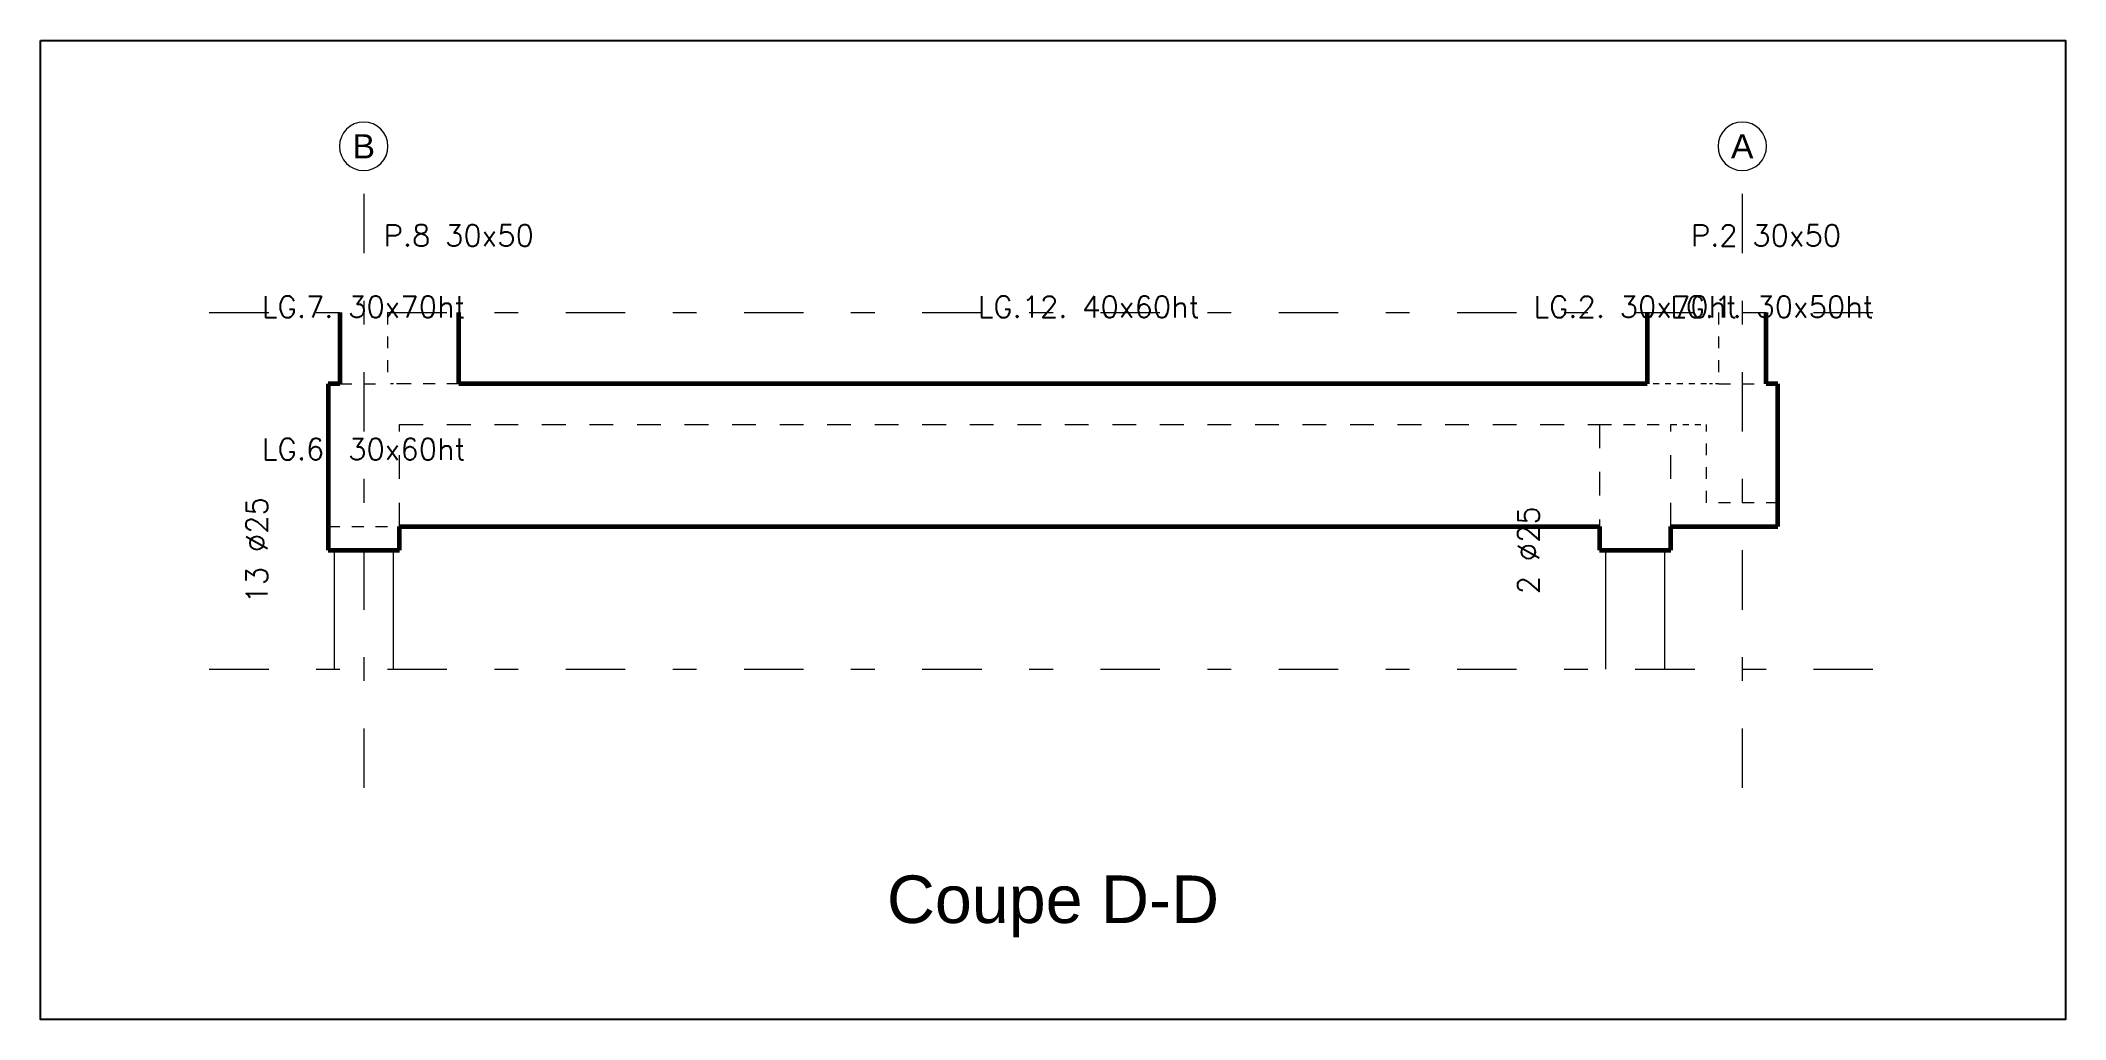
# Model space of a CAD drawing. Header units: centimetres. Extents: x -4069 to 1403, y -6242 to 452.
# Drawn here: x -3438 to -2586, y -3227 to -2815 of the extents above; entities that cross this region are included whole.
import ezdxf

# ---------------------------------------------------------------- set-up
doc = ezdxf.new("R2010")
doc.units = ezdxf.units.CM
doc.header["$LTSCALE"] = 100
doc.linetypes.add('GrDotted', pattern=[0.4, 0.1, -0.1, 0.1, -0.1])
doc.linetypes.add('GrFeatureAxis', pattern=[0.85, 0.25, -0.2, 0.1, -0.2, 0.1])
for name, color, linetype in [('farges. Coupe D-D', 7, 'Continuous'), ('K_ENT_M_farges_Bottom view 4 - Souterain Coupe A-A Coupe B-B Coupe C-C Coupe D-D Coupe E-E Coupe F-F Coupe G-G Coupe H-H Coupe K-K', 7, 'Continuous'), ('K_SYM_M_farges_Bottom view 4 - Souterain Coupe A-A Coupe B-B Coupe C-C Coupe D-D Coupe E-E Coupe F-F Coupe G-G Coupe H-H Coupe K-K', 7, 'Continuous')]:
    doc.layers.add(name, color=color, linetype=linetype)
doc.styles.add('GrGrid', font='ARIAL.TTF', dxfattribs={"height": 17})
doc.styles.add('GrTitleDrawing', font='swissli.ttf', dxfattribs={"height": 20})

msp = doc.modelspace()

# ---------------------------------------------------------------- texts
at = {"layer": 'farges. Coupe D-D', "color": 5, "linetype": 'Continuous', "lineweight": -3, "style": 'GrGrid'}
for s, p in [('B', (-3306.3, -2864.55)), ('A', (-2726.32, -2864.55))]:
    msp.add_text(s, height=10.2, dxfattribs=at).set_placement(p)
at = {"layer": 'farges. Coupe D-D', "color": 7, "linetype": 'Continuous', "lineweight": -3, "insert": (-3011.55, -3166.31), "char_height": 20, "attachment_point": 2, "style": 'GrTitleDrawing'}
msp.add_mtext('Coupe D-D', dxfattribs=at)
at = {"layer": 'K_SYM_M_farges_Bottom view 4 - Souterain Coupe A-A Coupe B-B Coupe C-C Coupe D-D Coupe E-E Coupe F-F Coupe G-G Coupe H-H Coupe K-K', "color": 7, "linetype": 'Continuous', "lineweight": -3, "char_height": 9, "attachment_point": 5}
for s, insert in [('{\\Fsimplex.shx|c0|c0;P.8 30x50}', (-3261.55, -2896.95)), ('{\\Fsimplex.shx|c0|c0;P.2 30x50}', (-2711.55, -2896.95)), ('{\\Fsimplex.shx|c0|c0;LG.7. 30x70ht}', (-3301.55, -2926.95)), ('{\\Fsimplex.shx|c0|c0;LG.12. 40x60ht}', (-2996.55, -2926.95)), ('{\\Fsimplex.shx|c0|c0;LG.2. 30x70ht}', (-2766.55, -2926.95)), ('{\\Fsimplex.shx|c0|c0;LG.1. 30x50ht}', (-2709.05, -2926.95)), ('{\\Fsimplex.shx|c0|c0;LG.6. 30x60ht}', (-3301.55, -2986.95))]:
    msp.add_mtext(s, dxfattribs=dict(at, insert=insert))
at = {"layer": 'K_SYM_M_farges_Bottom view 4 - Souterain Coupe A-A Coupe B-B Coupe C-C Coupe D-D Coupe E-E Coupe F-F Coupe G-G Coupe H-H Coupe K-K', "color": 7, "linetype": 'Continuous', "lineweight": -3, "char_height": 9, "attachment_point": 5, "rotation": 90}
for s, insert in [('{\\Fsimplex.shx|c0|c0;13 %%c25}', (-3346.53, -3029.45)), ('{\\Fsimplex.shx|c0|c0;2 %%c25}', (-2811.53, -3029.45))]:
    msp.add_mtext(s, dxfattribs=dict(at, insert=insert))

# ---------------------------------------------------------------- linework, layer by layer
at = {"layer": 'farges. Coupe D-D', "color": 251, "linetype": 'GrFeatureAxis', "lineweight": 18}
for p, q in [((-3301.55, -2879.45), (-3301.55, -3129.45)), ((-2721.55, -2879.45), (-2721.55, -3129.45))]:
    msp.add_line(p, q, dxfattribs=at)
at = {"layer": 'farges. Coupe D-D', "color": 9, "linetype": 'GrFeatureAxis', "lineweight": 20}
for p, q in [((-3366.55, -2929.45), (-2656.55, -2929.45)), ((-3366.55, -3079.45), (-2656.55, -3079.45))]:
    msp.add_line(p, q, dxfattribs=at)
at = {"layer": 'farges. Coupe D-D', "color": 6, "linetype": 'Continuous', "lineweight": 60}
for p, q in [((-3311.55, -2929.45), (-3311.55, -2959.45)), ((-3261.55, -2959.45), (-3261.55, -2929.45)), ((-2761.55, -2929.45), (-2761.55, -2959.45)), ((-2711.55, -2959.45), (-2711.55, -2929.45))]:
    msp.add_line(p, q, dxfattribs=at)
at = {"layer": 'farges. Coupe D-D', "color": 9, "linetype": 'GrDotted', "lineweight": 15, "ltscale": 0.5}
for p, q in [((-3291.55, -2929.45), (-3291.55, -2959.45)), ((-2731.55, -2929.45), (-2731.55, -2959.45)), ((-3261.55, -2959.45), (-3286.55, -2959.45)), ((-2781.55, -2976.45), (-2751.55, -2976.45)), ((-2736.55, -3009.45), (-2736.55, -2976.45)), ((-2706.55, -3009.45), (-2736.55, -3009.45)), ((-3316.55, -3019.45), (-3286.55, -3019.45))]:
    msp.add_line(p, q, dxfattribs=at)
at = {"layer": 'farges. Coupe D-D', "color": 102, "linetype": 'Continuous', "lineweight": 60}
for p, q in [((-3311.55, -2959.45), (-3316.55, -2959.45)), ((-3316.55, -2959.45), (-3316.55, -3029.45)), ((-2781.55, -2959.45), (-3261.55, -2959.45)), ((-2761.55, -2959.45), (-2781.55, -2959.45)), ((-2706.55, -2959.45), (-2711.55, -2959.45)), ((-2706.55, -3009.45), (-2706.55, -2959.45)), ((-2706.55, -3019.45), (-2706.55, -3009.45)), ((-3286.55, -3029.45), (-3286.55, -3019.45)), ((-3286.55, -3019.45), (-2781.55, -3019.45)), ((-2781.55, -3019.45), (-2781.55, -3029.45)), ((-2751.55, -3029.45), (-2751.55, -3019.45)), ((-2751.55, -3019.45), (-2706.55, -3019.45)), ((-3316.55, -3029.45), (-3286.55, -3029.45)), ((-2781.55, -3029.45), (-2751.55, -3029.45))]:
    msp.add_line(p, q, dxfattribs=at)
at = {"layer": 'farges. Coupe D-D', "color": 5, "linetype": 'GrDotted', "lineweight": 20, "ltscale": 0.5}
for p, q in [((-3311.55, -2959.45), (-3291.55, -2959.45)), ((-2731.55, -2959.45), (-2711.55, -2959.45))]:
    msp.add_line(p, q, dxfattribs=at)
at = {"layer": 'farges. Coupe D-D', "color": 9, "linetype": 'GrDotted', "lineweight": 15, "ltscale": 0.125}
for p, q in [((-3286.55, -2959.45), (-3291.55, -2959.45)), ((-2731.55, -2959.45), (-2736.55, -2959.45))]:
    msp.add_line(p, q, dxfattribs=at)
at = {"layer": 'farges. Coupe D-D', "color": 9, "linetype": 'GrDotted', "lineweight": 15, "ltscale": 0.25}
for p, q in [((-2751.55, -2959.45), (-2761.55, -2959.45)), ((-2736.55, -2959.45), (-2751.55, -2959.45)), ((-2751.55, -2976.45), (-2736.55, -2976.45))]:
    msp.add_line(p, q, dxfattribs=at)
at = {"layer": 'farges. Coupe D-D', "color": 9, "linetype": 'GrDotted', "lineweight": 15}
for p, q in [((-3286.55, -3019.45), (-3286.55, -2976.45)), ((-3286.55, -2976.45), (-2781.55, -2976.45)), ((-2781.55, -2976.45), (-2781.55, -3019.45)), ((-2751.55, -3019.45), (-2751.55, -2976.45))]:
    msp.add_line(p, q, dxfattribs=at)
at = {"layer": 'farges. Coupe D-D', "color": 6, "linetype": 'Continuous', "lineweight": 20}
for p, q in [((-3314.03, -3029.45), (-3314.03, -3079.45)), ((-3289.08, -3079.45), (-3289.08, -3029.45)), ((-2779.03, -3029.45), (-2779.03, -3079.45)), ((-2754.08, -3079.45), (-2754.08, -3029.45))]:
    msp.add_line(p, q, dxfattribs=at)
at = {"layer": 'farges. Coupe D-D', "color": 9, "linetype": 'GrDotted', "lineweight": 15, "ltscale": 0.004919}
for p, q in [((-3313.83, -3029.45), (-3314.03, -3029.45)), ((-3289.08, -3029.45), (-3289.27, -3029.45)), ((-2778.83, -3029.45), (-2779.03, -3029.45)), ((-2754.08, -3029.45), (-2754.27, -3029.45))]:
    msp.add_line(p, q, dxfattribs=at)
at = {"layer": 'farges. Coupe D-D', "color": 6, "linetype": 'Continuous', "lineweight": 18}
for centre in [(-3301.55, -2859.45), (-2721.55, -2859.45)]:
    msp.add_ellipse(centre, major_axis=(7.21, 7.21), ratio=1, start_param=5.497787, end_param=11.780972, dxfattribs=at)
at = {"layer": 'K_ENT_M_farges_Bottom view 4 - Souterain Coupe A-A Coupe B-B Coupe C-C Coupe D-D Coupe E-E Coupe F-F Coupe G-G Coupe H-H Coupe K-K', "color": 7, "linetype": 'Continuous', "lineweight": -3}
msp.add_lwpolyline([(-3437.55, -2814.91), (-2585.55, -2814.91), (-2585.55, -3226.92), (-3437.55, -3226.92), (-3437.55, -2814.91)], dxfattribs=at)

msp.set_redraw_order([(e.dxf.handle, doc.entitydb.next_handle()) for e in msp.query("TEXT MTEXT ATTDEF DIMENSION ARC_DIMENSION")])  # texts and dimensions are drawn at this point

doc.saveas('drawing.dxf')
